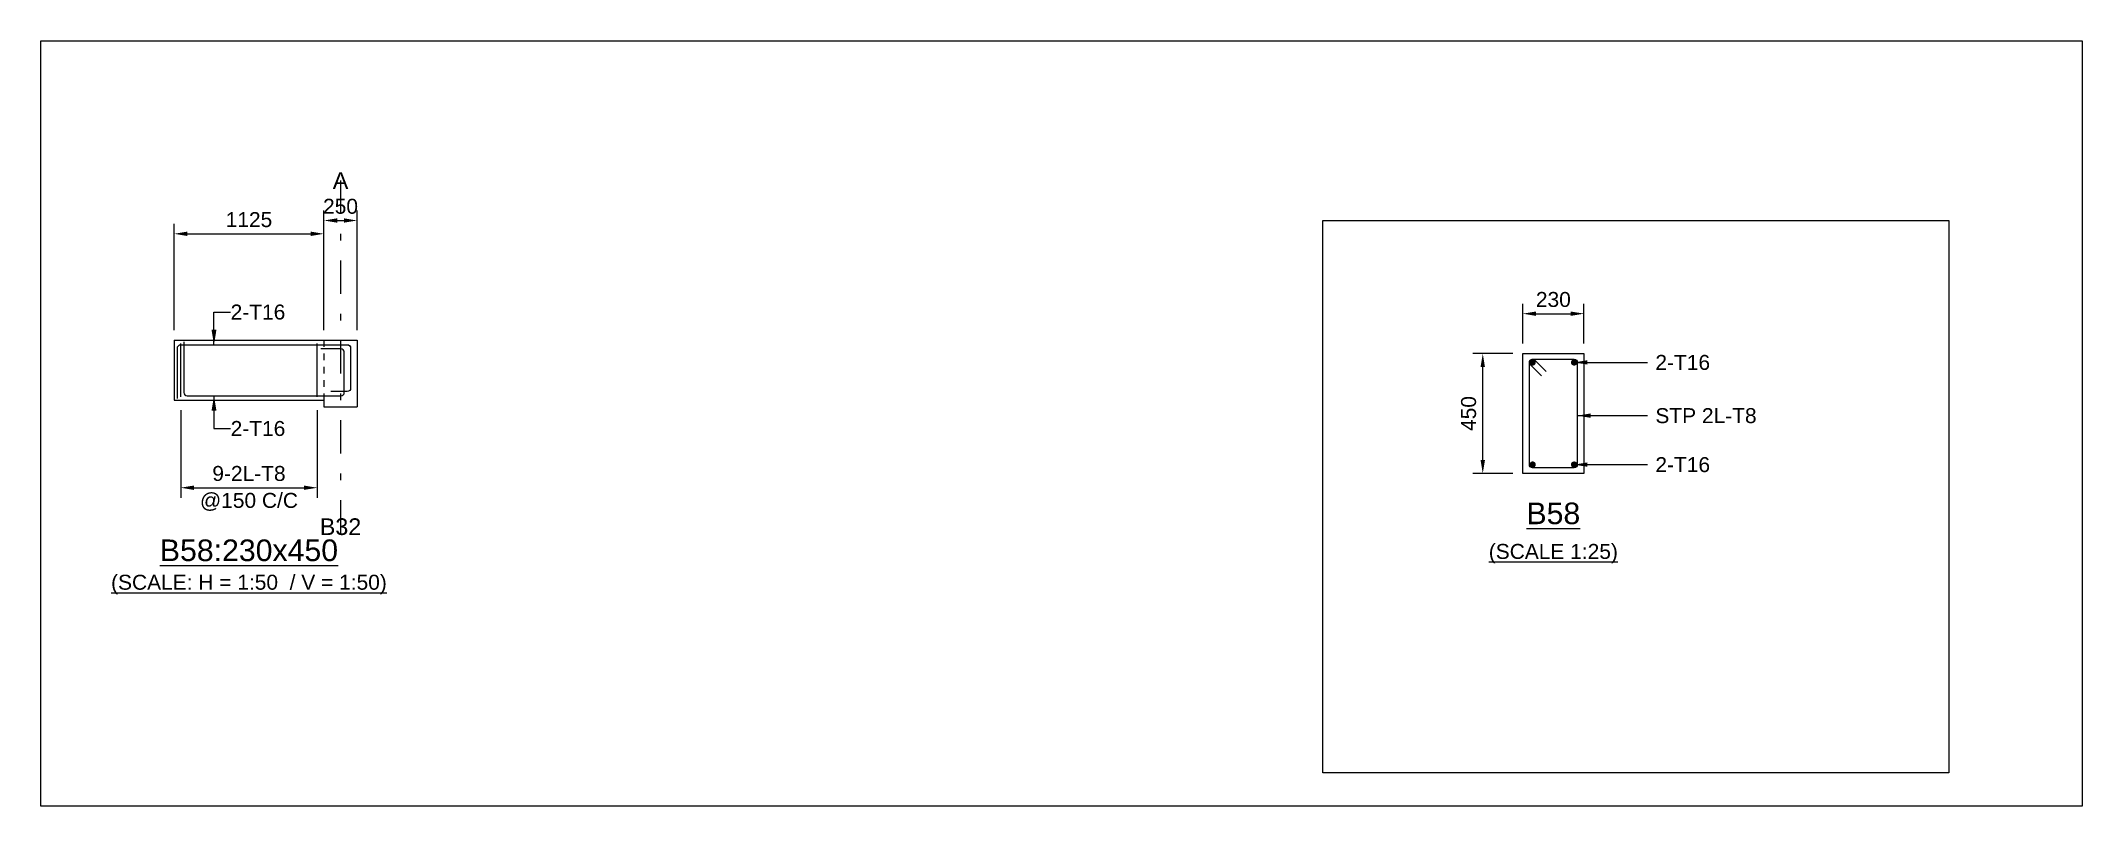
# Model space of a CAD drawing. Header units: inches. Extents: x -2000 to 143800, y -765100 to 3300.
# Drawn here: x -2000 to 28650, y -739800 to -728300 of the extents above; entities that cross this region are included whole.
import ezdxf
from ezdxf.enums import TextEntityAlignment as Align

# ---------------------------------------------------------------- set-up
doc = ezdxf.new("R2010")
doc.units = ezdxf.units.IN
doc.header["$LTSCALE"] = 1000
doc.header["$MEASUREMENT"] = 0
doc.linetypes.add('SCCenter', pattern=[1.2, 0.5, -0.3, 0.1, -0.3])
doc.linetypes.add('SCHidden', pattern=[0.2, 0.1, -0.1])
for name, color, linetype in [('Concrete Line', 2, 'Continuous'), ('Dimension', 31, 'Continuous'), ('Grid', 8, 'Continuous'), ('Labels', 4, 'Continuous'), ('Labels_Support', 4, 'Continuous'), ('Link', 225, 'Continuous'), ('Reinforcement', 4, 'Continuous'), ('Schedule Border', 60, 'Continuous'), ('Text', 31, 'Continuous'), ('Text_Scale', 31, 'Continuous')]:
    doc.layers.add(name, color=color, linetype=linetype)
doc.styles.add('SC-SansSerif', font='SansSerif')
doc.styles.get("Standard").update_dxf_attribs({"font": 'txt.shx'})
doc.dimstyles.new('SCBBSDimStyl', dxfattribs={"dimtxt": 225, "dimasz": 200, "dimexe": 150, "dimexo": 150, "dimgap": 100, "dimtad": 1, "dimtoh": 1, "dimdec": 0, "dimzin": 0, "dimdsep": 46, "dimtxsty": 'SC-SansSerif', "dimcen": 0.09, "dimclrd": 8, "dimclre": 8, "dimclrt": 31, "dimadec": 0, "dimazin": 0, "dimtfac": 1, "dimtdec": 0, "dimtix": 1, "dimtofl": 0, "dimtmove": 0, "dimatfit": 3, "dimfxl": 1, "dimtolj": 1, "dimtzin": 0, "dimarcsym": 0})
doc.dimstyles.get("Standard").update_dxf_attribs({"dimtxt": 0.18, "dimasz": 225, "dimexe": 0.18, "dimexo": 0.0625, "dimgap": 0.09, "dimtad": 0, "dimtih": 1, "dimtoh": 1, "dimdec": 4, "dimzin": 0, "dimdsep": 46, "dimtxsty": 'Standard', "dimcen": 0.09, "dimadec": 0, "dimazin": 0, "dimtfac": 1, "dimtdec": 4, "dimtofl": 0, "dimtmove": 0, "dimatfit": 3, "dimfxl": 1, "dimtolj": 1, "dimtzin": 0, "dimarcsym": 0})

msp = doc.modelspace()

# ---------------------------------------------------------------- texts
at = {"layer": 'Grid', "style": 'SC-SansSerif'}
msp.add_text('A', height=250, dxfattribs=at).set_placement((2500, -730400), align=Align.MIDDLE)
at = {"layer": 'Labels', "style": 'SC-SansSerif'}
msp.add_text('%%uB58', height=325, dxfattribs=at).set_placement((20710, -735400), align=Align.MIDDLE)
msp.add_text('%%uB58:230x450', height=325, dxfattribs=at).set_placement((1125, -736215), align=Align.BOTTOM_CENTER)
at = {"layer": 'Labels_Support', "style": 'SC-SansSerif'}
msp.add_text('B32', height=250, dxfattribs=at).set_placement((2500, -735800), align=Align.BOTTOM_CENTER)
at = {"layer": 'Text', "style": 'SC-SansSerif'}
for s, p in [('2-T16', (850, -732375)), ('2-T16', (22242, -733132)), ('2-T16', (850, -734125)), ('STP 2L-T8', (22242, -733932)), ('2-T16', (22242, -734668))]:
    msp.add_text(s, height=225, dxfattribs=at).set_placement(p, align=Align.MIDDLE_LEFT)
msp.add_text('%%u(SCALE 1:25)', height=225, dxfattribs=at).set_placement((20710, -736000), align=Align.MIDDLE)
at = {"layer": 'Text_Scale', "style": 'SC-SansSerif'}
msp.add_text('%%u(SCALE: H = 1:50  / V = 1:50)', height=225, dxfattribs=at).set_placement((1125, -736615), align=Align.BOTTOM_CENTER)

# ---------------------------------------------------------------- blocks, each defined once
blk = doc.blocks.new('*D496')
at = {"color": 8, "linetype": 'ByBlock', "lineweight": -2}
for p, q in [((100, -733850), (100, -735165)), ((2150, -733850), (2150, -735165)), ((300, -735015), (1950, -735015))]:
    blk.add_line(p, q, dxfattribs=at)
at = {"color": 8}
for points in [[(100, -735015), (300, -734982), (300, -735048)], [(2150, -735015), (1950, -735048), (1950, -734982)]]:
    blk.add_solid(points, dxfattribs=at)
at = {"layer": 'DEFPOINTS', "color": 31}
for p in [(100, -733700), (2150, -733700), (100, -735015)]:
    blk.add_point(p, dxfattribs=at)
at = {"color": 31, "char_height": 225, "attachment_point": 5, "style": 'SC-SansSerif'}
for s, insert in [('\\A1;9-2L-T8', (1125, -734802)), ('\\A1;@150 C/C', (1125, -735228))]:
    blk.add_mtext(s, dxfattribs=dict(at, insert=insert))
blk = doc.blocks.new('*D497')
at = {"color": 8, "linetype": 'ByBlock', "lineweight": -2}
for p, q in [((20250, -732850), (20250, -732250)), ((20450, -732400), (20970, -732400)), ((21170, -732850), (21170, -732250))]:
    blk.add_line(p, q, dxfattribs=at)
at = {"color": 8}
for points in [[(20250, -732400), (20450, -732367), (20450, -732433)], [(21170, -732400), (20970, -732433), (20970, -732367)]]:
    blk.add_solid(points, dxfattribs=at)
at = {"layer": 'DEFPOINTS', "color": 31}
for p in [(20250, -732400), (20250, -733000), (21170, -733000)]:
    blk.add_point(p, dxfattribs=at)
at = {"color": 31, "insert": (20710, -732188), "char_height": 225, "attachment_point": 5, "style": 'SC-SansSerif'}
blk.add_mtext('\\A1;230', dxfattribs=at)
blk = doc.blocks.new('*D498')
at = {"color": 8, "linetype": 'ByBlock', "lineweight": -2}
for p, q in [((20100, -733000), (19500, -733000)), ((19650, -734600), (19650, -733200)), ((20100, -734800), (19500, -734800))]:
    blk.add_line(p, q, dxfattribs=at)
at = {"color": 8}
for points in [[(19650, -733000), (19683, -733200), (19617, -733200)], [(19650, -734800), (19617, -734600), (19683, -734600)]]:
    blk.add_solid(points, dxfattribs=at)
at = {"layer": 'DEFPOINTS', "color": 31}
for p in [(20250, -733000), (19650, -734800), (20250, -734800)]:
    blk.add_point(p, dxfattribs=at)
at = {"color": 31, "insert": (19438, -733900), "char_height": 225, "attachment_point": 5, "rotation": 90, "style": 'SC-SansSerif'}
blk.add_mtext('\\A1;450', dxfattribs=at)
blk = doc.blocks.new('*D499')
at = {"color": 8, "linetype": 'ByBlock', "lineweight": -2}
for p, q in [((0, -732650), (0, -731050)), ((200, -731200), (2050, -731200)), ((2250, -732650), (2250, -731050))]:
    blk.add_line(p, q, dxfattribs=at)
at = {"color": 8}
for points in [[(0, -731200), (200, -731167), (200, -731233)], [(2250, -731200), (2050, -731233), (2050, -731167)]]:
    blk.add_solid(points, dxfattribs=at)
at = {"layer": 'DEFPOINTS', "color": 31}
for p in [(0, -731200), (0, -732800), (2250, -732800)]:
    blk.add_point(p, dxfattribs=at)
at = {"color": 31, "insert": (1125, -730988), "char_height": 225, "attachment_point": 5, "style": 'SC-SansSerif'}
blk.add_mtext('\\A1;1125', dxfattribs=at)
blk = doc.blocks.new('*D500')
at = {"color": 8, "linetype": 'ByBlock', "lineweight": -2}
for p, q in [((2250, -732650), (2250, -730850)), ((2450, -731000), (2550, -731000)), ((2750, -732650), (2750, -730850))]:
    blk.add_line(p, q, dxfattribs=at)
at = {"color": 8}
for points in [[(2250, -731000), (2450, -730967), (2450, -731033)], [(2750, -731000), (2550, -731033), (2550, -730967)]]:
    blk.add_solid(points, dxfattribs=at)
at = {"layer": 'DEFPOINTS', "color": 31}
for p in [(2250, -731000), (2250, -732800), (2750, -732800)]:
    blk.add_point(p, dxfattribs=at)
at = {"color": 31, "insert": (2500, -730788), "char_height": 225, "attachment_point": 5, "style": 'SC-SansSerif'}
blk.add_mtext('\\A1;250', dxfattribs=at)

# ---------------------------------------------------------------- dimensions: what is measured, and where the dimension line sits
at = {"layer": 'Dimension'}
for base, p1, p2, text, picture, middle in [((2750, -731000), (2250, -732800), (2750, -732800), '250', '*D500', (2500, -731000)), ((2250, -731200), (0, -732800), (2250, -732800), '1125', '*D499', (1125, -731200)), ((2150, -735015), (100, -733700), (2150, -733700), '9-2L-T8\\X@150 C/C', '*D496', (1125, -735015))]:
    dim = msp.add_linear_dim(base=base, p1=p1, p2=p2, text=text, dimstyle='SCBBSDimStyl', dxfattribs=at)
    dim.commit()
    dim.dimension.update_dxf_attribs({"geometry": picture, "text_midpoint": middle})
for base, p1, p2, angle, text, picture, middle in [((21170, -732400), (20250, -733000), (21170, -733000), 0, '230', '*D497', (20710, -732400)), ((19650, -733000), (20250, -734800), (20250, -733000), 90, '450', '*D498', (19650, -733900))]:
    dim = msp.add_linear_dim(base=base, p1=p1, p2=p2, angle=angle, text=text, dimstyle='SCBBSDimStyl', override={"dimjust": 0}, dxfattribs=at)
    dim.commit()
    dim.dimension.update_dxf_attribs({"geometry": picture, "text_midpoint": middle, "dimtype": 129})

# ---------------------------------------------------------------- linework, layer by layer
at = {"layer": 'Concrete Line'}
msp.add_line((0, -732800), (0, -733700), dxfattribs=at)
for points in [[(0, -732800), (2250, -732800)], [(2250, -732800), (2750, -732800)], [(2750, -732800), (2750, -733700)], [(0, -733700), (2250, -733700)], [(2250, -733700), (2250, -733800)], [(2750, -733700), (2750, -733800)], [(2250, -733800), (2750, -733800)]]:
    msp.add_lwpolyline(points, dxfattribs=at)
at = {"layer": 'Concrete Line', "color": 8, "linetype": 'SCHidden'}
msp.add_lwpolyline([(2250, -732800), (2250, -733700)], dxfattribs=at)
at = {"layer": 'Concrete Line'}
msp.add_lwpolyline([(20250, -733000), (21170, -733000), (21170, -734800), (20250, -734800)], close=True, dxfattribs=at)
at = {"layer": 'Grid', "linetype": 'SCCenter'}
msp.add_line((2500, -730400), (2500, -735700), dxfattribs=at)
at = {"layer": 'Grid'}
msp.add_circle((2500, -730400), 0, dxfattribs=at)
at = {"layer": 'Link'}
for p, q in [((100, -733650), (100, -732850)), ((2150, -733650), (2150, -732850))]:
    msp.add_line(p, q, dxfattribs=at)
msp.add_lwpolyline([(20533.8, -733335.6), (20364.1, -733165.9, -0.6681786), (20398, -733084), (21022, -733084, -0.4142136), (21070, -733132), (21070, -734668, -0.4142136), (21022, -734716), (20398, -734716, -0.4142136), (20350, -734668), (20350, -733132, -0.6681786), (20431.9, -733098.1), (20601.6, -733267.8)], format="xyb", dxfattribs=at)
at = {"layer": 'Reinforcement'}
for points in [[(146, -732825), (146, -733584, 0.4142136), (196, -733634), (2506, -733634, 0.4142136), (2556, -733584), (2556, -732980, 0.4142136), (2506, -732930), (2206, -732930)], [(50, -733675), (50, -732916, -0.4142136), (100, -732866), (2602, -732866, -0.4142136), (2652, -732916), (2652, -733520, -0.4142136), (2602, -733570), (2352, -733570)]]:
    msp.add_lwpolyline(points, format="xyb", dxfattribs=at)
at = {"layer": 'Reinforcement', "const_width": 48}
for points in [[(20374, -733132, 1), (20422, -733132, 1)], [(20998, -733132, 1), (21046, -733132, 1)], [(20374, -734668, 1), (20422, -734668, 1)], [(20998, -734668, 1), (21046, -734668, 1)]]:
    msp.add_lwpolyline(points, format="xyb", close=True, dxfattribs=at)
at = {"layer": 'Schedule Border'}
for points in [[(-2000, -728300), (28650, -728300), (28650, -739800), (-2000, -739800)], [(17250, -731000), (26650, -731000), (26650, -739300), (17250, -739300)]]:
    msp.add_lwpolyline(points, close=True, dxfattribs=at)

msp.set_redraw_order([(e.dxf.handle, doc.entitydb.next_handle()) for e in msp.query("TEXT MTEXT ATTDEF DIMENSION ARC_DIMENSION")])  # texts and dimensions are drawn at this point

# ---------------------------------------------------------------- leaders
at = {"layer": 'Dimension', "color": 8}
for points, dimstyle in [([(600, -732866), (600, -732375), (850, -732375)], 'Standard'), ([(21022, -733132), (21522, -733132), (22122, -733132)], 'SCBBSDimStyl'), ([(600, -733634), (600, -734125), (850, -734125)], 'Standard'), ([(21070, -733932), (22122, -733932)], 'SCBBSDimStyl'), ([(21022, -734668), (21522, -734668), (22122, -734668)], 'SCBBSDimStyl')]:
    msp.add_leader(points, dimstyle=dimstyle, dxfattribs=at)

doc.saveas('drawing.dxf')
